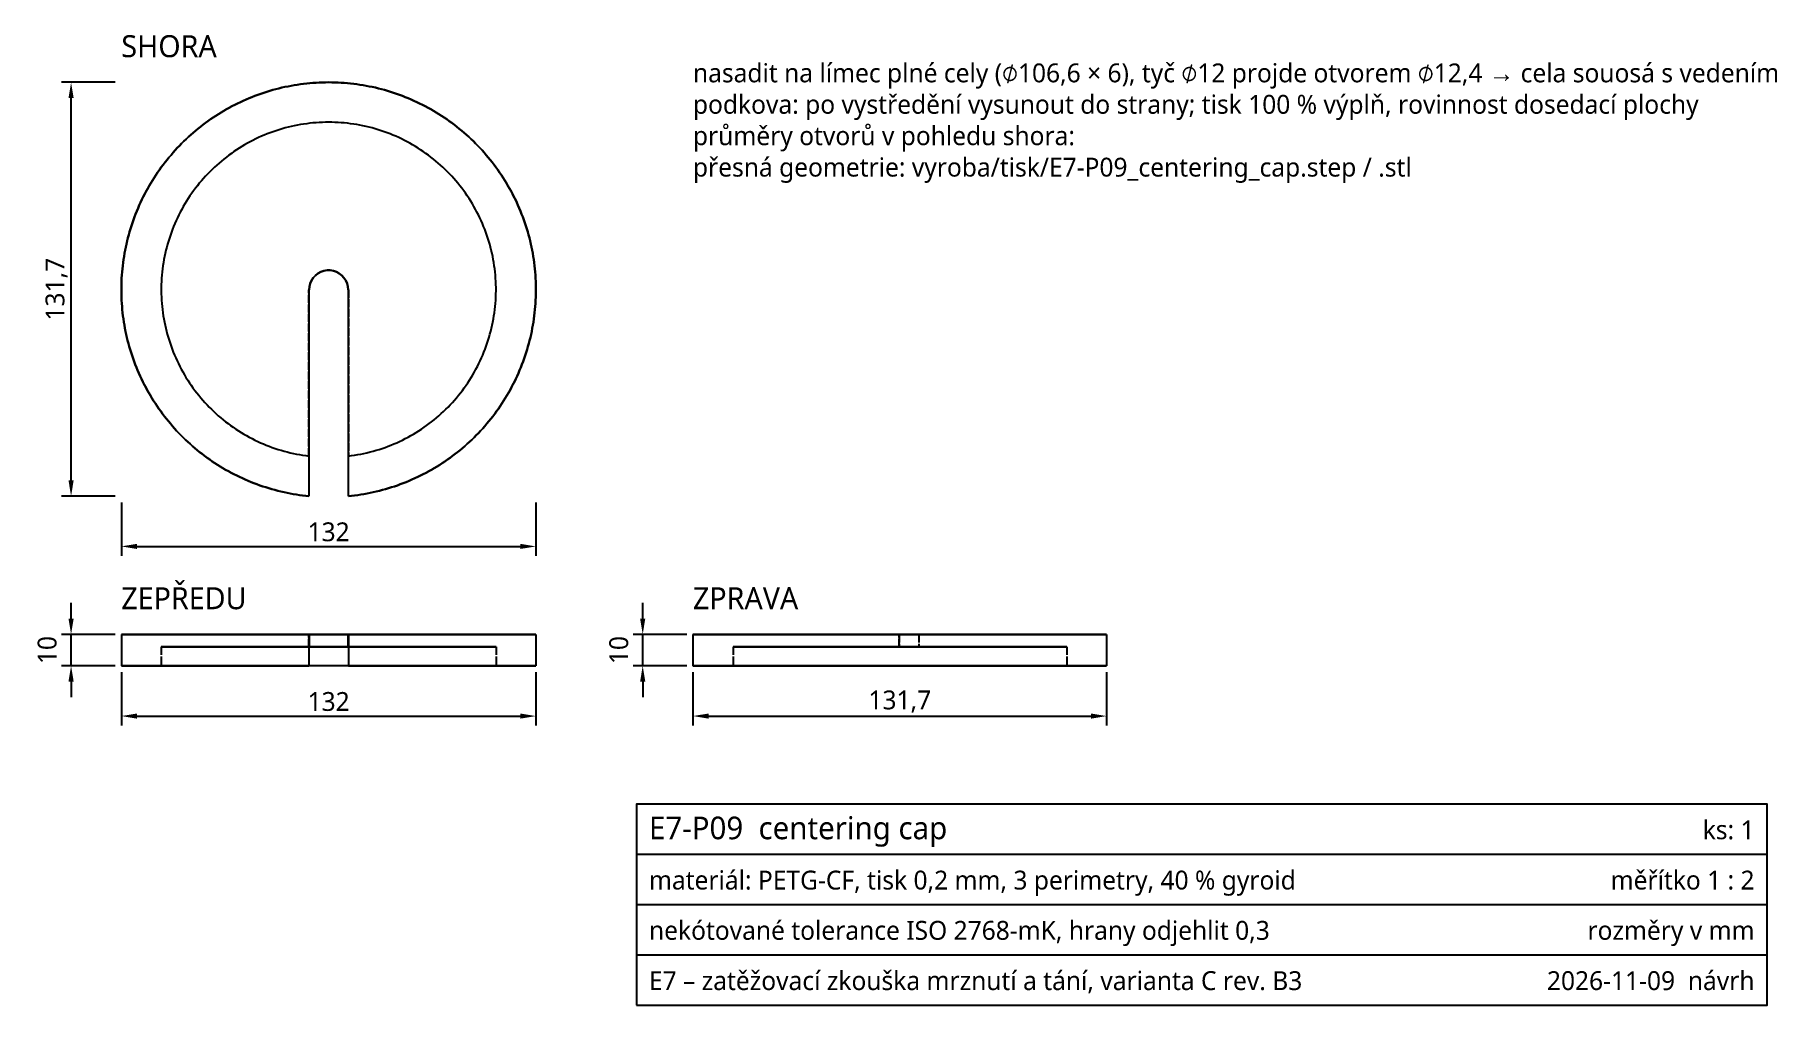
# Model space of a CAD drawing. Header units: millimetres. Extents: x 22 to 577, y 16 to 325.
import ezdxf
from ezdxf.enums import TextEntityAlignment as Align

# ---------------------------------------------------------------- set-up
doc = ezdxf.new("R2010")
doc.units = ezdxf.units.MM
doc.header["$LTSCALE"] = 2
doc.linetypes.add('DASHED', pattern=[1.524, 1.27, -0.254])
for name, color, linetype, true_color in [('DIM', 7, 'CONTINUOUS', 0x000000), ('FRAME', 7, 'CONTINUOUS', 0x000000), ('OUTLINE', 7, 'CONTINUOUS', 0x000000), ('TEXT', 7, 'CONTINUOUS', 0x000000)]:
    doc.layers.add(name, color=color, linetype=linetype, true_color=true_color)
doc.layers.add('HIDDEN', color=8, linetype='DASHED')
doc.styles.add('OpenSans', font='OpenSans-Regular.ttf')
doc.dimstyles.new('E7', dxfattribs={"dimtxt": 6, "dimasz": 5, "dimexe": 3, "dimexo": 2, "dimgap": 1.6, "dimtad": 1, "dimtxsty": 'OpenSans', "dimcen": 2.5, "dimclrd": 256, "dimclre": 256, "dimclrt": 256, "dimazin": 3, "dimtfac": 1, "dimtmove": 0, "dimatfit": 3})

msp = doc.modelspace()

# ---------------------------------------------------------------- texts
at = {"layer": 'TEXT', "style": 'OpenSans'}
for s, height, p in [('SHORA', 7, (50, 317.699)), ('nasadit na límec plné cely (⌀106,6 × 6), tyč ⌀12 projde otvorem ⌀12,4 → cela souosá s vedením', 6, (232, 309.699)), ('podkova: po vystředění vysunout do strany; tisk 100 % výplň, rovinnost dosedací plochy', 6, (232, 299.699)), ('průměry otvorů v pohledu shora: ', 6, (232, 289.699)), ('přesná geometrie: vyroba/tisk/E7-P09_centering_cap.step / .stl', 6, (232, 279.699)), ('ZEPŘEDU', 7, (50, 142)), ('ZPRAVA', 7, (232, 142)), ('E7-P09  centering cap', 7.2, (218, 68.8)), ('materiál: PETG-CF, tisk 0,2 mm, 3 perimetry, 40 % gyroid', 6, (218, 52.8)), ('nekótované tolerance ISO 2768-mK, hrany odjehlit 0,3', 6, (218, 36.8)), ('E7 – zatěžovací zkouška mrznutí a tání, varianta C rev. B3', 6, (218, 20.8))]:
    msp.add_text(s, height=height, dxfattribs=at).set_placement(p)
for s, p in [('ks: 1', (570, 68.8)), ('měřítko 1 : 2', (570, 52.8)), ('rozměry v mm', (570, 36.8)), ('2026-11-09  návrh', (570, 20.8))]:
    msp.add_text(s, height=6, dxfattribs=at).set_placement(p, align=Align.RIGHT)

# ---------------------------------------------------------------- dimensions: what is measured, and where the dimension line sits
at = {"layer": 'DIM'}
for base, p1, p2 in [((34, 178), (50, 178), (50, 309.699)), ((34, 124), (50, 124), (50, 134)), ((216, 124), (232, 124), (232, 134))]:
    msp.add_linear_dim(base=base, p1=p1, p2=p2, angle=90, dimstyle='E7', dxfattribs=at).render()
for base, p1, p2 in [((50, 162), (50, 178), (181.998, 178)), ((50, 108), (50, 124), (182, 124)), ((232, 108), (232, 124), (363.699, 124))]:
    msp.add_linear_dim(base=base, p1=p1, p2=p2, dimstyle='E7', dxfattribs=at).render()

# ---------------------------------------------------------------- linework, layer by layer
at = {"layer": 'FRAME'}
msp.add_lwpolyline([(214, 16), (574, 16), (574, 80), (214, 80)], close=True, dxfattribs=at)
for points in [[(214, 64), (574, 64)], [(214, 48), (574, 48)], [(214, 32), (574, 32)]]:
    msp.add_lwpolyline(points, dxfattribs=at)
at = {"layer": 'HIDDEN'}
for points in [[(122.299, 178), (123.294, 178.103), (124.287, 178.221), (125.278, 178.354), (126.268, 178.502), (127.254, 178.665), (128.238, 178.843), (129.22, 179.036), (130.198, 179.244), (131.173, 179.467), (132.145, 179.704), (133.113, 179.956), (134.077, 180.223), (135.037, 180.504), (135.992, 180.8), (136.943, 181.11), (137.889, 181.434), (138.83, 181.773), (139.766, 182.126), (140.696, 182.494), (141.621, 182.875), (142.539, 183.27), (143.452, 183.679), (144.358, 184.102), (145.258, 184.539), (146.151, 184.989), (147.038, 185.453), (147.917, 185.93), (148.788, 186.42), (149.653, 186.923), (150.509, 187.44), (151.358, 187.969), (152.198, 188.511), (153.03, 189.066), (153.854, 189.634), (154.669, 190.214), (155.475, 190.806), (156.272, 191.41), (157.06, 192.026), (157.838, 192.654), (158.607, 193.294), (159.366, 193.946), (160.115, 194.609), (160.853, 195.283), (161.582, 195.968), (162.3, 196.664), (163.007, 197.371), (163.704, 198.089), (164.39, 198.817), (165.064, 199.556), (165.727, 200.304), (166.379, 201.063), (167.02, 201.831), (167.648, 202.609), (168.265, 203.396), (168.87, 204.193), (169.462, 204.999), (170.043, 205.813), (170.61, 206.637), (171.166, 207.468), (171.709, 208.309), (172.238, 209.157), (172.755, 210.013), (173.259, 210.877), (173.75, 211.748), (174.228, 212.627), (174.692, 213.513), (175.143, 214.406), (175.58, 215.306), (176.003, 216.212), (176.413, 217.124), (176.808, 218.043), (177.19, 218.967), (177.558, 219.897), (177.912, 220.833), (178.251, 221.774), (178.576, 222.719), (178.887, 223.67), (179.183, 224.625), (179.465, 225.585), (179.732, 226.549), (179.985, 227.517), (180.222, 228.488), (180.446, 229.463), (180.654, 230.441), (180.847, 231.423), (181.026, 232.407), (181.19, 233.393), (181.338, 234.382), (181.472, 235.374), (181.591, 236.367), (181.694, 237.362), (181.783, 238.358), (181.856, 239.355), (181.914, 240.354), (181.957, 241.353), (181.985, 242.353), (181.998, 243.353), (181.996, 244.353), (181.978, 245.353), (181.946, 246.353), (181.898, 247.352), (181.835, 248.35), (181.757, 249.347), (181.664, 250.343), (181.556, 251.337), (181.432, 252.33), (181.294, 253.32), (181.141, 254.309), (180.972, 255.294), (180.789, 256.278), (180.591, 257.258), (180.378, 258.235), (180.151, 259.209), (179.908, 260.18), (179.651, 261.146), (179.379, 262.109), (179.093, 263.067), (178.792, 264.021), (178.477, 264.97), (178.148, 265.914), (177.804, 266.854), (177.446, 267.788), (177.074, 268.716), (176.688, 269.639), (176.288, 270.555), (175.874, 271.466), (175.446, 272.37), (175.005, 273.267), (174.55, 274.158), (174.082, 275.042), (173.6, 275.918), (173.105, 276.788), (172.597, 277.649), (172.076, 278.503), (171.542, 279.349), (170.996, 280.186), (170.437, 281.016), (169.865, 281.836), (169.281, 282.648), (168.684, 283.451), (168.076, 284.245), (167.456, 285.029), (166.823, 285.804), (166.179, 286.57), (165.524, 287.325), (164.857, 288.071), (164.179, 288.806), (163.49, 289.531), (162.79, 290.245), (162.08, 290.949), (161.358, 291.642), (160.626, 292.324), (159.885, 292.994), (159.132, 293.654), (158.371, 294.302), (157.599, 294.938), (156.818, 295.562), (156.027, 296.175), (155.227, 296.776), (154.418, 297.364), (153.601, 297.94), (152.774, 298.503), (151.94, 299.054), (151.097, 299.593), (150.246, 300.118), (149.387, 300.631), (148.52, 301.13), (147.646, 301.616), (146.765, 302.089), (145.877, 302.549), (144.981, 302.995), (144.08, 303.427), (143.171, 303.846), (142.257, 304.251), (141.336, 304.642), (140.41, 305.018), (139.478, 305.381), (138.54, 305.73), (137.598, 306.065), (136.65, 306.385), (135.698, 306.69), (134.741, 306.982), (133.78, 307.258), (132.815, 307.521), (131.846, 307.768), (130.873, 308.001), (129.897, 308.219), (128.917, 308.422), (127.935, 308.61), (126.95, 308.784), (125.963, 308.942), (124.973, 309.086), (123.981, 309.214), (122.987, 309.328), (121.992, 309.426), (120.995, 309.509), (119.997, 309.577), (118.999, 309.63), (117.999, 309.668), (116.999, 309.691), (115.999, 309.699), (114.999, 309.691), (113.999, 309.668), (113, 309.63), (112.001, 309.577), (111.003, 309.509), (110.006, 309.426), (109.011, 309.328), (108.017, 309.214), (107.025, 309.086), (106.036, 308.942), (105.048, 308.784), (104.063, 308.61), (103.081, 308.422), (102.101, 308.219), (101.125, 308.001), (100.153, 307.768), (99.184, 307.521), (98.218, 307.258), (97.257, 306.982), (96.3, 306.69), (95.348, 306.385), (94.401, 306.065), (93.458, 305.73), (92.521, 305.381), (91.589, 305.018), (90.662, 304.642), (89.742, 304.251), (88.827, 303.846), (87.919, 303.427), (87.017, 302.995), (86.122, 302.549), (85.233, 302.089), (84.352, 301.616), (83.478, 301.13), (82.611, 300.631), (81.752, 300.118), (80.901, 299.593), (80.058, 299.054), (79.224, 298.503), (78.397, 297.94), (77.58, 297.364), (76.771, 296.776), (75.971, 296.175), (75.181, 295.562), (74.399, 294.938), (73.628, 294.302), (72.866, 293.654), (72.114, 292.994), (71.372, 292.324), (70.64, 291.642), (69.919, 290.949), (69.208, 290.245), (68.508, 289.531), (67.819, 288.806), (67.141, 288.071), (66.474, 287.325), (65.819, 286.57), (65.175, 285.804), (64.543, 285.029), (63.922, 284.245), (63.314, 283.451), (62.717, 282.648), (62.133, 281.836), (61.562, 281.016), (61.002, 280.186), (60.456, 279.349), (59.922, 278.503), (59.401, 277.649), (58.893, 276.788), (58.398, 275.918), (57.916, 275.042), (57.448, 274.158), (56.993, 273.267), (56.552, 272.37), (56.124, 271.466), (55.71, 270.555), (55.31, 269.639), (54.924, 268.716), (54.552, 267.788), (54.194, 266.854), (53.85, 265.914), (53.521, 264.97), (53.206, 264.021), (52.905, 263.067), (52.619, 262.109), (52.347, 261.146), (52.09, 260.18), (51.848, 259.209), (51.62, 258.235), (51.407, 257.258), (51.209, 256.278), (51.026, 255.294), (50.857, 254.309), (50.704, 253.32), (50.566, 252.33), (50.443, 251.337), (50.334, 250.343), (50.241, 249.347), (50.163, 248.35), (50.1, 247.352), (50.052, 246.353), (50.02, 245.353), (50.002, 244.353), (50, 243.353), (50.013, 242.353), (50.041, 241.353), (50.084, 240.354), (50.142, 239.355), (50.216, 238.358), (50.304, 237.362), (50.408, 236.367), (50.526, 235.374), (50.66, 234.382), (50.809, 233.393), (50.972, 232.407), (51.151, 231.423), (51.344, 230.441), (51.553, 229.463), (51.776, 228.488), (52.014, 227.517), (52.266, 226.549), (52.533, 225.585), (52.815, 224.625), (53.111, 223.67), (53.422, 222.719), (53.747, 221.774), (54.087, 220.833), (54.44, 219.897), (54.808, 218.967), (55.19, 218.043), (55.586, 217.124), (55.995, 216.212), (56.419, 215.306), (56.856, 214.406), (57.306, 213.513), (57.771, 212.627), (58.248, 211.748), (58.739, 210.877), (59.243, 210.013), (59.76, 209.157), (60.29, 208.309), (60.832, 207.468), (61.388, 206.637), (61.956, 205.813), (62.536, 204.999), (63.128, 204.193), (63.733, 203.396), (64.35, 202.609), (64.979, 201.831), (65.619, 201.063), (66.271, 200.304), (66.934, 199.556), (67.609, 198.817), (68.294, 198.089), (68.991, 197.371), (69.698, 196.664), (70.416, 195.968), (71.145, 195.283), (71.884, 194.609), (72.633, 193.946), (73.392, 193.294), (74.16, 192.654), (74.939, 192.026), (75.726, 191.41), (76.523, 190.806), (77.329, 190.214), (78.144, 189.634), (78.968, 189.066), (79.8, 188.511), (80.64, 187.969), (81.489, 187.44), (82.346, 186.923), (83.21, 186.42), (84.081, 185.93), (84.961, 185.453), (85.847, 184.989), (86.74, 184.539), (87.64, 184.102), (88.546, 183.679), (89.459, 183.27), (90.378, 182.875), (91.302, 182.494), (92.232, 182.126), (93.168, 181.773), (94.109, 181.434), (95.055, 181.11), (96.006, 180.8), (96.962, 180.504), (97.921, 180.223), (98.885, 179.956), (99.853, 179.704), (100.825, 179.467), (101.8, 179.244), (102.778, 179.036), (103.76, 178.843), (104.744, 178.665), (105.731, 178.502), (106.72, 178.354), (107.711, 178.221), (108.704, 178.103), (109.699, 178)], [(122.299, 190.772), (123.292, 190.9), (124.282, 191.046), (125.269, 191.211), (126.253, 191.394), (127.233, 191.596), (128.209, 191.816), (129.181, 192.054), (130.149, 192.311), (131.111, 192.586), (132.068, 192.879), (133.019, 193.189), (133.965, 193.518), (134.904, 193.864), (135.836, 194.228), (136.762, 194.609), (137.68, 195.007), (138.59, 195.423), (139.493, 195.856), (140.387, 196.305), (141.272, 196.771), (142.149, 197.254), (143.016, 197.753), (143.874, 198.269), (144.722, 198.8), (145.56, 199.347), (146.388, 199.91), (147.205, 200.489), (148.01, 201.082), (148.805, 201.691), (149.588, 202.314), (150.359, 202.952), (151.118, 203.604), (151.865, 204.271), (152.599, 204.951), (153.32, 205.645), (154.028, 206.353), (154.722, 207.073), (155.403, 207.807), (156.07, 208.553), (156.723, 209.311), (157.361, 210.082), (157.985, 210.865), (158.594, 211.659), (159.188, 212.464), (159.767, 213.281), (160.331, 214.108), (160.878, 214.945), (161.41, 215.793), (161.926, 216.651), (162.426, 217.518), (162.909, 218.394), (163.376, 219.279), (163.826, 220.173), (164.26, 221.075), (164.676, 221.986), (165.075, 222.903), (165.457, 223.828), (165.821, 224.761), (166.168, 225.699), (166.497, 226.644), (166.808, 227.596), (167.102, 228.552), (167.377, 229.515), (167.634, 230.482), (167.873, 231.454), (168.094, 232.43), (168.297, 233.41), (168.481, 234.394), (168.646, 235.381), (168.793, 236.371), (168.921, 237.363), (169.031, 238.358), (169.122, 239.355), (169.194, 240.353), (169.247, 241.352), (169.282, 242.352), (169.298, 243.353), (169.295, 244.354), (169.273, 245.355), (169.233, 246.355), (169.174, 247.354), (169.096, 248.351), (168.999, 249.347), (168.884, 250.342), (168.749, 251.333), (168.597, 252.322), (168.426, 253.309), (168.236, 254.291), (168.028, 255.27), (167.801, 256.245), (167.557, 257.215), (167.294, 258.181), (167.013, 259.142), (166.714, 260.097), (166.397, 261.046), (166.062, 261.989), (165.71, 262.926), (165.34, 263.856), (164.953, 264.779), (164.549, 265.694), (164.127, 266.602), (163.689, 267.502), (163.233, 268.393), (162.761, 269.275), (162.273, 270.149), (161.768, 271.013), (161.247, 271.868), (160.71, 272.712), (160.158, 273.547), (159.59, 274.37), (159.006, 275.184), (158.407, 275.985), (157.794, 276.776), (157.165, 277.555), (156.522, 278.322), (155.865, 279.077), (155.194, 279.819), (154.509, 280.549), (153.81, 281.265), (153.098, 281.968), (152.373, 282.658), (151.635, 283.334), (150.884, 283.996), (150.122, 284.644), (149.347, 285.278), (148.56, 285.897), (147.762, 286.501), (146.953, 287.089), (146.133, 287.663), (145.302, 288.221), (144.461, 288.763), (143.61, 289.29), (142.749, 289.8), (141.878, 290.294), (140.999, 290.772), (140.111, 291.233), (139.214, 291.677), (138.309, 292.105), (137.396, 292.515), (136.476, 292.908), (135.548, 293.284), (134.614, 293.642), (133.673, 293.983), (132.726, 294.306), (131.772, 294.611), (130.814, 294.898), (129.85, 295.168), (128.881, 295.419), (127.908, 295.651), (126.93, 295.866), (125.949, 296.062), (124.964, 296.239), (123.976, 296.398), (122.985, 296.539), (121.991, 296.661), (120.996, 296.764), (119.999, 296.848), (119, 296.914), (118, 296.961), (117, 296.989), (115.999, 296.999), (114.998, 296.989), (113.998, 296.961), (112.998, 296.914), (112, 296.848), (111.002, 296.764), (110.007, 296.661), (109.014, 296.539), (108.023, 296.398), (107.035, 296.239), (106.05, 296.062), (105.068, 295.866), (104.091, 295.651), (103.117, 295.419), (102.148, 295.168), (101.184, 294.898), (100.226, 294.611), (99.273, 294.306), (98.325, 293.983), (97.384, 293.642), (96.45, 293.284), (95.522, 292.908), (94.602, 292.515), (93.689, 292.105), (92.784, 291.677), (91.887, 291.233), (90.999, 290.772), (90.12, 290.294), (89.249, 289.8), (88.389, 289.29), (87.537, 288.763), (86.696, 288.221), (85.865, 287.663), (85.045, 287.089), (84.236, 286.501), (83.438, 285.897), (82.651, 285.278), (81.877, 284.644), (81.114, 283.996), (80.363, 283.334), (79.625, 282.658), (78.9, 281.968), (78.188, 281.265), (77.49, 280.549), (76.805, 279.819), (76.133, 279.077), (75.476, 278.322), (74.833, 277.555), (74.205, 276.776), (73.591, 275.985), (72.992, 275.184), (72.409, 274.37), (71.84, 273.547), (71.288, 272.712), (70.751, 271.868), (70.23, 271.013), (69.725, 270.149), (69.237, 269.275), (68.765, 268.393), (68.309, 267.502), (67.871, 266.602), (67.449, 265.694), (67.045, 264.779), (66.658, 263.856), (66.288, 262.926), (65.936, 261.989), (65.601, 261.046), (65.284, 260.097), (64.985, 259.142), (64.704, 258.181), (64.441, 257.215), (64.197, 256.245), (63.97, 255.27), (63.762, 254.291), (63.573, 253.309), (63.401, 252.322), (63.249, 251.333), (63.115, 250.342), (62.999, 249.347), (62.903, 248.351), (62.825, 247.354), (62.765, 246.355), (62.725, 245.355), (62.703, 244.354), (62.7, 243.353), (62.716, 242.352), (62.751, 241.352), (62.804, 240.353), (62.876, 239.355), (62.967, 238.358), (63.077, 237.363), (63.205, 236.371), (63.352, 235.381), (63.518, 234.394), (63.702, 233.41), (63.904, 232.43), (64.125, 231.454), (64.364, 230.482), (64.621, 229.515), (64.896, 228.552), (65.19, 227.596), (65.501, 226.644), (65.83, 225.699), (66.177, 224.761), (66.541, 223.828), (66.923, 222.903), (67.322, 221.986), (67.739, 221.075), (68.172, 220.173), (68.622, 219.279), (69.089, 218.394), (69.572, 217.518), (70.072, 216.651), (70.588, 215.793), (71.12, 214.945), (71.668, 214.108), (72.231, 213.281), (72.81, 212.464), (73.404, 211.659), (74.013, 210.865), (74.637, 210.082), (75.275, 209.311), (75.928, 208.553), (76.595, 207.807), (77.276, 207.073), (77.971, 206.353), (78.679, 205.645), (79.4, 204.951), (80.134, 204.271), (80.88, 203.604), (81.639, 202.952), (82.41, 202.314), (83.193, 201.691), (83.988, 201.082), (84.794, 200.489), (85.61, 199.91), (86.438, 199.347), (87.276, 198.8), (88.124, 198.269), (88.982, 197.753), (89.849, 197.254), (90.726, 196.771), (91.612, 196.305), (92.506, 195.856), (93.408, 195.423), (94.319, 195.007), (95.237, 194.609), (96.162, 194.228), (97.094, 193.864), (98.033, 193.518), (98.979, 193.189), (99.93, 192.879), (100.887, 192.586), (101.849, 192.311), (102.817, 192.054), (103.789, 191.816), (104.765, 191.596), (105.745, 191.394), (106.729, 191.211), (107.716, 191.046), (108.706, 190.9), (109.699, 190.772)], [(122.299, 190.772), (123.292, 190.9), (124.282, 191.046), (125.269, 191.211), (126.253, 191.394), (127.233, 191.596), (128.209, 191.816), (129.181, 192.054), (130.149, 192.311), (131.111, 192.586), (132.068, 192.879), (133.019, 193.189), (133.965, 193.518), (134.904, 193.864), (135.836, 194.228), (136.762, 194.609), (137.68, 195.007), (138.59, 195.423), (139.493, 195.856), (140.387, 196.305), (141.272, 196.771), (142.149, 197.254), (143.016, 197.753), (143.874, 198.269), (144.722, 198.8), (145.56, 199.347), (146.388, 199.91), (147.205, 200.489), (148.01, 201.082), (148.805, 201.691), (149.588, 202.314), (150.359, 202.952), (151.118, 203.604), (151.865, 204.271), (152.599, 204.951), (153.32, 205.645), (154.028, 206.353), (154.722, 207.073), (155.403, 207.807), (156.07, 208.553), (156.723, 209.311), (157.361, 210.082), (157.985, 210.865), (158.594, 211.659), (159.188, 212.464), (159.767, 213.281), (160.331, 214.108), (160.878, 214.945), (161.41, 215.793), (161.926, 216.651), (162.426, 217.518), (162.909, 218.394), (163.376, 219.279), (163.826, 220.173), (164.26, 221.075), (164.676, 221.986), (165.075, 222.903), (165.457, 223.828), (165.821, 224.761), (166.168, 225.699), (166.497, 226.644), (166.808, 227.596), (167.102, 228.552), (167.377, 229.515), (167.634, 230.482), (167.873, 231.454), (168.094, 232.43), (168.297, 233.41), (168.481, 234.394), (168.646, 235.381), (168.793, 236.371), (168.921, 237.363), (169.031, 238.358), (169.122, 239.355), (169.194, 240.353), (169.247, 241.352), (169.282, 242.352), (169.298, 243.353), (169.295, 244.354), (169.273, 245.355), (169.233, 246.355), (169.174, 247.354), (169.096, 248.351), (168.999, 249.347), (168.884, 250.342), (168.749, 251.333), (168.597, 252.322), (168.426, 253.309), (168.236, 254.291), (168.028, 255.27), (167.801, 256.245), (167.557, 257.215), (167.294, 258.181), (167.013, 259.142), (166.714, 260.097), (166.397, 261.046), (166.062, 261.989), (165.71, 262.926), (165.34, 263.856), (164.953, 264.779), (164.549, 265.694), (164.127, 266.602), (163.689, 267.502), (163.233, 268.393), (162.761, 269.275), (162.273, 270.149), (161.768, 271.013), (161.247, 271.868), (160.71, 272.712), (160.158, 273.547), (159.59, 274.37), (159.006, 275.184), (158.407, 275.985), (157.794, 276.776), (157.165, 277.555), (156.522, 278.322), (155.865, 279.077), (155.194, 279.819), (154.509, 280.549), (153.81, 281.265), (153.098, 281.968), (152.373, 282.658), (151.635, 283.334), (150.884, 283.996), (150.122, 284.644), (149.347, 285.278), (148.56, 285.897), (147.762, 286.501), (146.953, 287.089), (146.133, 287.663), (145.302, 288.221), (144.461, 288.763), (143.61, 289.29), (142.749, 289.8), (141.878, 290.294), (140.999, 290.772), (140.111, 291.233), (139.214, 291.677), (138.309, 292.105), (137.396, 292.515), (136.476, 292.908), (135.548, 293.284), (134.614, 293.642), (133.673, 293.983), (132.726, 294.306), (131.772, 294.611), (130.814, 294.898), (129.85, 295.168), (128.881, 295.419), (127.908, 295.651), (126.93, 295.866), (125.949, 296.062), (124.964, 296.239), (123.976, 296.398), (122.985, 296.539), (121.991, 296.661), (120.996, 296.764), (119.999, 296.848), (119, 296.914), (118, 296.961), (117, 296.989), (115.999, 296.999), (114.998, 296.989), (113.998, 296.961), (112.998, 296.914), (112, 296.848), (111.002, 296.764), (110.007, 296.661), (109.014, 296.539), (108.023, 296.398), (107.035, 296.239), (106.05, 296.062), (105.068, 295.866), (104.091, 295.651), (103.117, 295.419), (102.148, 295.168), (101.184, 294.898), (100.226, 294.611), (99.273, 294.306), (98.325, 293.983), (97.384, 293.642), (96.45, 293.284), (95.522, 292.908), (94.602, 292.515), (93.689, 292.105), (92.784, 291.677), (91.887, 291.233), (90.999, 290.772), (90.12, 290.294), (89.249, 289.8), (88.389, 289.29), (87.537, 288.763), (86.696, 288.221), (85.865, 287.663), (85.045, 287.089), (84.236, 286.501), (83.438, 285.897), (82.651, 285.278), (81.877, 284.644), (81.114, 283.996), (80.363, 283.334), (79.625, 282.658), (78.9, 281.968), (78.188, 281.265), (77.49, 280.549), (76.805, 279.819), (76.133, 279.077), (75.476, 278.322), (74.833, 277.555), (74.205, 276.776), (73.591, 275.985), (72.992, 275.184), (72.409, 274.37), (71.84, 273.547), (71.288, 272.712), (70.751, 271.868), (70.23, 271.013), (69.725, 270.149), (69.237, 269.275), (68.765, 268.393), (68.309, 267.502), (67.871, 266.602), (67.449, 265.694), (67.045, 264.779), (66.658, 263.856), (66.288, 262.926), (65.936, 261.989), (65.601, 261.046), (65.284, 260.097), (64.985, 259.142), (64.704, 258.181), (64.441, 257.215), (64.197, 256.245), (63.97, 255.27), (63.762, 254.291), (63.573, 253.309), (63.401, 252.322), (63.249, 251.333), (63.115, 250.342), (62.999, 249.347), (62.903, 248.351), (62.825, 247.354), (62.765, 246.355), (62.725, 245.355), (62.703, 244.354), (62.7, 243.353), (62.716, 242.352), (62.751, 241.352), (62.804, 240.353), (62.876, 239.355), (62.967, 238.358), (63.077, 237.363), (63.205, 236.371), (63.352, 235.381), (63.518, 234.394), (63.702, 233.41), (63.904, 232.43), (64.125, 231.454), (64.364, 230.482), (64.621, 229.515), (64.896, 228.552), (65.19, 227.596), (65.501, 226.644), (65.83, 225.699), (66.177, 224.761), (66.541, 223.828), (66.923, 222.903), (67.322, 221.986), (67.739, 221.075), (68.172, 220.173), (68.622, 219.279), (69.089, 218.394), (69.572, 217.518), (70.072, 216.651), (70.588, 215.793), (71.12, 214.945), (71.668, 214.108), (72.231, 213.281), (72.81, 212.464), (73.404, 211.659), (74.013, 210.865), (74.637, 210.082), (75.275, 209.311), (75.928, 208.553), (76.595, 207.807), (77.276, 207.073), (77.971, 206.353), (78.679, 205.645), (79.4, 204.951), (80.134, 204.271), (80.88, 203.604), (81.639, 202.952), (82.41, 202.314), (83.193, 201.691), (83.988, 201.082), (84.794, 200.489), (85.61, 199.91), (86.438, 199.347), (87.276, 198.8), (88.124, 198.269), (88.982, 197.753), (89.849, 197.254), (90.726, 196.771), (91.612, 196.305), (92.506, 195.856), (93.408, 195.423), (94.319, 195.007), (95.237, 194.609), (96.162, 194.228), (97.094, 193.864), (98.033, 193.518), (98.979, 193.189), (99.93, 192.879), (100.887, 192.586), (101.849, 192.311), (102.817, 192.054), (103.789, 191.816), (104.765, 191.596), (105.745, 191.394), (106.729, 191.211), (107.716, 191.046), (108.706, 190.9), (109.699, 190.772)], [(109.799, 243.699), (109.884, 244.719), (110.135, 245.712), (110.546, 246.65), (111.106, 247.507), (111.8, 248.26), (112.608, 248.889), (113.509, 249.376), (114.477, 249.709), (115.487, 249.877), (116.511, 249.877), (117.521, 249.709), (118.49, 249.376), (119.39, 248.889), (120.198, 248.26), (120.892, 247.507), (121.452, 246.65), (121.863, 245.712), (122.115, 244.719), (122.199, 243.699)], [(109.699, 190.772), (109.699, 243.699)], [(109.699, 243.699), (109.799, 243.699)], [(122.199, 243.699), (122.299, 243.699)], [(122.299, 243.699), (122.299, 190.772)], [(109.699, 190.772), (109.699, 178)], [(122.299, 178), (122.299, 190.772)], [(50, 134), (51, 134), (52, 134), (53, 134), (54, 134), (55, 134), (56, 134), (57, 134), (58, 134), (59, 134), (60, 134), (61, 134), (62, 134), (63, 134), (64, 134), (65, 134), (66, 134), (67, 134), (68, 134), (69, 134), (70, 134), (71, 134), (72, 134), (73, 134), (74, 134), (75, 134), (76, 134), (77, 134), (78, 134), (79, 134), (80, 134), (81, 134), (82, 134), (83, 134), (84, 134), (85, 134), (86, 134), (87, 134), (88, 134), (89, 134), (90, 134), (91, 134), (92, 134), (93, 134), (94, 134), (95, 134), (96, 134), (97, 134), (98, 134), (99, 134), (100, 134), (101, 134), (102, 134), (103, 134), (104, 134), (105, 134), (106, 134), (107, 134), (108, 134), (109, 134), (110, 134), (111, 134), (112, 134), (113, 134), (114, 134), (115, 134), (116, 134), (117, 134), (118, 134), (119, 134), (120, 134), (121, 134), (122, 134), (123, 134), (124, 134), (125, 134), (126, 134), (127, 134), (128, 134), (129, 134), (130, 134), (131, 134), (132, 134), (133, 134), (134, 134), (135, 134), (136, 134), (137, 134), (138, 134), (139, 134), (140, 134), (141, 134), (142, 134), (143, 134), (144, 134), (145, 134), (146, 134), (147, 134), (148, 134), (149, 134), (150, 134), (151, 134), (152, 134), (153, 134), (154, 134), (155, 134), (156, 134), (157, 134), (158, 134), (159, 134), (160, 134), (161, 134), (162, 134), (163, 134), (164, 134), (165, 134), (166, 134), (167, 134), (168, 134), (169, 134), (170, 134), (171, 134), (172, 134), (173, 134), (174, 134), (175, 134), (176, 134), (177, 134), (178, 134), (179, 134), (180, 134), (181, 134), (182, 134)], [(109.7, 130), (109.7, 134)], [(122.3, 130), (122.3, 134)], [(232, 134), (233.005, 134), (234.011, 134), (235.016, 134), (236.021, 134), (237.027, 134), (238.032, 134), (239.037, 134), (240.043, 134), (241.048, 134), (242.053, 134), (243.059, 134), (244.064, 134), (245.069, 134), (246.075, 134), (247.08, 134), (248.085, 134), (249.091, 134), (250.096, 134), (251.101, 134), (252.107, 134), (253.112, 134), (254.117, 134), (255.123, 134), (256.128, 134), (257.133, 134), (258.139, 134), (259.144, 134), (260.149, 134), (261.155, 134), (262.16, 134), (263.165, 134), (264.171, 134), (265.176, 134), (266.181, 134), (267.187, 134), (268.192, 134), (269.197, 134), (270.203, 134), (271.208, 134), (272.213, 134), (273.219, 134), (274.224, 134), (275.229, 134), (276.235, 134), (277.24, 134), (278.245, 134), (279.251, 134), (280.256, 134), (281.261, 134), (282.267, 134), (283.272, 134), (284.277, 134), (285.283, 134), (286.288, 134), (287.293, 134), (288.299, 134), (289.304, 134), (290.309, 134), (291.315, 134), (292.32, 134), (293.325, 134), (294.331, 134), (295.336, 134), (296.341, 134), (297.347, 134), (298.352, 134), (299.357, 134), (300.363, 134), (301.368, 134), (302.373, 134), (303.379, 134), (304.384, 134), (305.389, 134), (306.395, 134), (307.4, 134), (308.405, 134), (309.411, 134), (310.416, 134), (311.421, 134), (312.427, 134), (313.432, 134), (314.437, 134), (315.443, 134), (316.448, 134), (317.453, 134), (318.459, 134), (319.464, 134), (320.469, 134), (321.475, 134), (322.48, 134), (323.485, 134), (324.491, 134), (325.496, 134), (326.501, 134), (327.507, 134), (328.512, 134), (329.517, 134), (330.523, 134), (331.528, 134), (332.533, 134), (333.539, 134), (334.544, 134), (335.549, 134), (336.555, 134), (337.56, 134), (338.565, 134), (339.571, 134), (340.576, 134), (341.581, 134), (342.587, 134), (343.592, 134), (344.597, 134), (345.603, 134), (346.608, 134), (347.613, 134), (348.619, 134), (349.624, 134), (350.629, 134), (351.635, 134), (352.64, 134), (353.645, 134), (354.651, 134), (355.656, 134), (356.661, 134), (357.667, 134), (358.672, 134), (359.677, 134), (360.683, 134), (361.688, 134), (362.693, 134), (363.699, 134)], [(232, 134), (232, 124)], [(297.699, 134), (232, 134)], [(232, 134), (297.699, 134)], [(297.699, 130), (297.699, 134)], [(297.699, 134), (297.699, 130)], [(297.699, 134), (298.474, 134), (299.249, 134), (300.024, 134), (300.799, 134), (301.574, 134), (302.349, 134), (303.124, 134), (303.899, 134)], [(303.899, 134), (303.124, 134), (302.349, 134), (301.574, 134), (300.799, 134), (300.024, 134), (299.249, 134), (298.474, 134), (297.699, 134)], [(297.699, 130), (297.699, 134)], [(297.699, 130), (297.699, 134)], [(303.899, 134), (303.899, 130)], [(169.3, 130), (168.294, 130), (167.289, 130), (166.283, 130), (165.277, 130), (164.272, 130), (163.266, 130), (162.26, 130), (161.255, 130), (160.249, 130), (159.243, 130), (158.238, 130), (157.232, 130), (156.226, 130), (155.221, 130), (154.215, 130), (153.209, 130), (152.204, 130), (151.198, 130), (150.192, 130), (149.187, 130), (148.181, 130), (147.175, 130), (146.17, 130), (145.164, 130), (144.158, 130), (143.153, 130), (142.147, 130), (141.142, 130), (140.136, 130), (139.13, 130), (138.125, 130), (137.119, 130), (136.113, 130), (135.108, 130), (134.102, 130), (133.096, 130), (132.091, 130), (131.085, 130), (130.079, 130), (129.074, 130), (128.068, 130), (127.062, 130), (126.057, 130), (125.051, 130), (124.045, 130), (123.04, 130), (122.034, 130), (121.028, 130), (120.023, 130), (119.017, 130), (118.011, 130), (117.006, 130), (116, 130), (114.994, 130), (113.989, 130), (112.983, 130), (111.977, 130), (110.972, 130), (109.966, 130), (108.96, 130), (107.955, 130), (106.949, 130), (105.943, 130), (104.938, 130), (103.932, 130), (102.926, 130), (101.921, 130), (100.915, 130), (99.909, 130), (98.904, 130), (97.898, 130), (96.892, 130), (95.887, 130), (94.881, 130), (93.875, 130), (92.87, 130), (91.864, 130), (90.858, 130), (89.853, 130), (88.847, 130), (87.842, 130), (86.836, 130), (85.83, 130), (84.825, 130), (83.819, 130), (82.813, 130), (81.808, 130), (80.802, 130), (79.796, 130), (78.791, 130), (77.785, 130), (76.779, 130), (75.774, 130), (74.768, 130), (73.762, 130), (72.757, 130), (71.751, 130), (70.745, 130), (69.74, 130), (68.734, 130), (67.728, 130), (66.723, 130), (65.717, 130), (64.711, 130), (63.706, 130), (62.7, 130)], [(62.7, 130), (63.722, 130), (64.743, 130), (65.765, 130), (66.787, 130), (67.809, 130), (68.83, 130), (69.852, 130), (70.874, 130), (71.896, 130), (72.917, 130), (73.939, 130), (74.961, 130), (75.983, 130), (77.004, 130), (78.026, 130), (79.048, 130), (80.07, 130), (81.091, 130), (82.113, 130), (83.135, 130), (84.157, 130), (85.178, 130), (86.2, 130), (87.222, 130), (88.243, 130), (89.265, 130), (90.287, 130), (91.309, 130), (92.33, 130), (93.352, 130), (94.374, 130), (95.396, 130), (96.417, 130), (97.439, 130), (98.461, 130), (99.483, 130), (100.504, 130), (101.526, 130), (102.548, 130), (103.57, 130), (104.591, 130), (105.613, 130), (106.635, 130), (107.657, 130), (108.678, 130), (109.7, 130)], [(62.7, 130), (62.7, 124)], [(109.7, 130), (109.7, 124)], [(122.3, 130), (123.3, 130), (124.3, 130), (125.3, 130), (126.3, 130), (127.3, 130), (128.3, 130), (129.3, 130), (130.3, 130), (131.3, 130), (132.3, 130), (133.3, 130), (134.3, 130), (135.3, 130), (136.3, 130), (137.3, 130), (138.3, 130), (139.3, 130), (140.3, 130), (141.3, 130), (142.3, 130), (143.3, 130), (144.3, 130), (145.3, 130), (146.3, 130), (147.3, 130), (148.3, 130), (149.3, 130), (150.3, 130), (151.3, 130), (152.3, 130), (153.3, 130), (154.3, 130), (155.3, 130), (156.3, 130), (157.3, 130), (158.3, 130), (159.3, 130), (160.3, 130), (161.3, 130), (162.3, 130), (163.3, 130), (164.3, 130), (165.3, 130), (166.3, 130), (167.3, 130), (168.3, 130), (169.3, 130)], [(122.3, 130), (122.3, 124)], [(169.3, 130), (169.3, 124)], [(244.772, 130), (297.699, 130)], [(244.772, 130), (244.772, 124)], [(244.772, 130), (245.774, 130), (246.777, 130), (247.779, 130), (248.781, 130), (249.783, 130), (250.785, 130), (251.787, 130), (252.789, 130), (253.791, 130), (254.794, 130), (255.796, 130), (256.798, 130), (257.8, 130), (258.802, 130), (259.804, 130), (260.806, 130), (261.809, 130), (262.811, 130), (263.813, 130), (264.815, 130), (265.817, 130), (266.819, 130), (267.821, 130), (268.824, 130), (269.826, 130), (270.828, 130), (271.83, 130), (272.832, 130), (273.834, 130), (274.836, 130), (275.838, 130), (276.841, 130), (277.843, 130), (278.845, 130), (279.847, 130), (280.849, 130), (281.851, 130), (282.853, 130), (283.856, 130), (284.858, 130), (285.86, 130), (286.862, 130), (287.864, 130), (288.866, 130), (289.868, 130), (290.87, 130), (291.873, 130), (292.875, 130), (293.877, 130), (294.879, 130), (295.881, 130), (296.883, 130), (297.885, 130), (298.888, 130), (299.89, 130), (300.892, 130), (301.894, 130), (302.896, 130), (303.898, 130), (304.9, 130), (305.903, 130), (306.905, 130), (307.907, 130), (308.909, 130), (309.911, 130), (310.913, 130), (311.915, 130), (312.917, 130), (313.92, 130), (314.922, 130), (315.924, 130), (316.926, 130), (317.928, 130), (318.93, 130), (319.932, 130), (320.935, 130), (321.937, 130), (322.939, 130), (323.941, 130), (324.943, 130), (325.945, 130), (326.947, 130), (327.95, 130), (328.952, 130), (329.954, 130), (330.956, 130), (331.958, 130), (332.96, 130), (333.962, 130), (334.964, 130), (335.967, 130), (336.969, 130), (337.971, 130), (338.973, 130), (339.975, 130), (340.977, 130), (341.979, 130), (342.982, 130), (343.984, 130), (344.986, 130), (345.988, 130), (346.99, 130), (347.992, 130), (348.994, 130), (349.996, 130), (350.999, 130)], [(350.999, 130), (349.996, 130), (348.994, 130), (347.992, 130), (346.99, 130), (345.988, 130), (344.986, 130), (343.984, 130), (342.982, 130), (341.979, 130), (340.977, 130), (339.975, 130), (338.973, 130), (337.971, 130), (336.969, 130), (335.967, 130), (334.964, 130), (333.962, 130), (332.96, 130), (331.958, 130), (330.956, 130), (329.954, 130), (328.952, 130), (327.95, 130), (326.947, 130), (325.945, 130), (324.943, 130), (323.941, 130), (322.939, 130), (321.937, 130), (320.935, 130), (319.932, 130), (318.93, 130), (317.928, 130), (316.926, 130), (315.924, 130), (314.922, 130), (313.92, 130), (312.917, 130), (311.915, 130), (310.913, 130), (309.911, 130), (308.909, 130), (307.907, 130), (306.905, 130), (305.903, 130), (304.9, 130), (303.898, 130), (302.896, 130), (301.894, 130), (300.892, 130), (299.89, 130), (298.888, 130), (297.885, 130), (296.883, 130), (295.881, 130), (294.879, 130), (293.877, 130), (292.875, 130), (291.873, 130), (290.87, 130), (289.868, 130), (288.866, 130), (287.864, 130), (286.862, 130), (285.86, 130), (284.858, 130), (283.856, 130), (282.853, 130), (281.851, 130), (280.849, 130), (279.847, 130), (278.845, 130), (277.843, 130), (276.841, 130), (275.838, 130), (274.836, 130), (273.834, 130), (272.832, 130), (271.83, 130), (270.828, 130), (269.826, 130), (268.824, 130), (267.821, 130), (266.819, 130), (265.817, 130), (264.815, 130), (263.813, 130), (262.811, 130), (261.809, 130), (260.806, 130), (259.804, 130), (258.802, 130), (257.8, 130), (256.798, 130), (255.796, 130), (254.794, 130), (253.791, 130), (252.789, 130), (251.787, 130), (250.785, 130), (249.783, 130), (248.781, 130), (247.779, 130), (246.777, 130), (245.774, 130), (244.772, 130)], [(244.772, 130), (244.772, 124)], [(297.699, 130), (244.772, 130)], [(297.699, 130), (298.474, 130), (299.249, 130), (300.024, 130), (300.799, 130), (301.574, 130), (302.349, 130), (303.124, 130), (303.899, 130)], [(303.899, 130), (303.124, 130), (302.349, 130), (301.574, 130), (300.799, 130), (300.024, 130), (299.249, 130), (298.474, 130), (297.699, 130)], [(350.999, 130), (350.999, 124)], [(182, 124), (181, 124), (180, 124), (179, 124), (178, 124), (177, 124), (176, 124), (175, 124), (174, 124), (173, 124), (172, 124), (171, 124), (170, 124), (169, 124), (168, 124), (167, 124), (166, 124), (165, 124), (164, 124), (163, 124), (162, 124), (161, 124), (160, 124), (159, 124), (158, 124), (157, 124), (156, 124), (155, 124), (154, 124), (153, 124), (152, 124), (151, 124), (150, 124), (149, 124), (148, 124), (147, 124), (146, 124), (145, 124), (144, 124), (143, 124), (142, 124), (141, 124), (140, 124), (139, 124), (138, 124), (137, 124), (136, 124), (135, 124), (134, 124), (133, 124), (132, 124), (131, 124), (130, 124), (129, 124), (128, 124), (127, 124), (126, 124), (125, 124), (124, 124), (123, 124), (122, 124), (121, 124), (120, 124), (119, 124), (118, 124), (117, 124), (116, 124), (115, 124), (114, 124), (113, 124), (112, 124), (111, 124), (110, 124), (109, 124), (108, 124), (107, 124), (106, 124), (105, 124), (104, 124), (103, 124), (102, 124), (101, 124), (100, 124), (99, 124), (98, 124), (97, 124), (96, 124), (95, 124), (94, 124), (93, 124), (92, 124), (91, 124), (90, 124), (89, 124), (88, 124), (87, 124), (86, 124), (85, 124), (84, 124), (83, 124), (82, 124), (81, 124), (80, 124), (79, 124), (78, 124), (77, 124), (76, 124), (75, 124), (74, 124), (73, 124), (72, 124), (71, 124), (70, 124), (69, 124), (68, 124), (67, 124), (66, 124), (65, 124), (64, 124), (63, 124), (62, 124), (61, 124), (60, 124), (59, 124), (58, 124), (57, 124), (56, 124), (55, 124), (54, 124), (53, 124), (52, 124), (51, 124), (50, 124)], [(109.7, 124), (108.7, 124), (107.7, 124), (106.7, 124), (105.7, 124), (104.7, 124), (103.7, 124), (102.7, 124), (101.7, 124), (100.7, 124), (99.7, 124), (98.7, 124), (97.7, 124), (96.7, 124), (95.7, 124), (94.7, 124), (93.7, 124), (92.7, 124), (91.7, 124), (90.7, 124), (89.7, 124), (88.7, 124), (87.7, 124), (86.7, 124), (85.7, 124), (84.7, 124), (83.7, 124), (82.7, 124), (81.7, 124), (80.7, 124), (79.7, 124), (78.7, 124), (77.7, 124), (76.7, 124), (75.7, 124), (74.7, 124), (73.7, 124), (72.7, 124), (71.7, 124), (70.7, 124), (69.7, 124), (68.7, 124), (67.7, 124), (66.7, 124), (65.7, 124), (64.7, 124), (63.7, 124), (62.7, 124)], [(62.7, 124), (63.722, 124), (64.743, 124), (65.765, 124), (66.787, 124), (67.809, 124), (68.83, 124), (69.852, 124), (70.874, 124), (71.896, 124), (72.917, 124), (73.939, 124), (74.961, 124), (75.983, 124), (77.004, 124), (78.026, 124), (79.048, 124), (80.07, 124), (81.091, 124), (82.113, 124), (83.135, 124), (84.157, 124), (85.178, 124), (86.2, 124), (87.222, 124), (88.243, 124), (89.265, 124), (90.287, 124), (91.309, 124), (92.33, 124), (93.352, 124), (94.374, 124), (95.396, 124), (96.417, 124), (97.439, 124), (98.461, 124), (99.483, 124), (100.504, 124), (101.526, 124), (102.548, 124), (103.57, 124), (104.591, 124), (105.613, 124), (106.635, 124), (107.657, 124), (108.678, 124), (109.7, 124)], [(122.3, 124), (123.3, 124), (124.3, 124), (125.3, 124), (126.3, 124), (127.3, 124), (128.3, 124), (129.3, 124), (130.3, 124), (131.3, 124), (132.3, 124), (133.3, 124), (134.3, 124), (135.3, 124), (136.3, 124), (137.3, 124), (138.3, 124), (139.3, 124), (140.3, 124), (141.3, 124), (142.3, 124), (143.3, 124), (144.3, 124), (145.3, 124), (146.3, 124), (147.3, 124), (148.3, 124), (149.3, 124), (150.3, 124), (151.3, 124), (152.3, 124), (153.3, 124), (154.3, 124), (155.3, 124), (156.3, 124), (157.3, 124), (158.3, 124), (159.3, 124), (160.3, 124), (161.3, 124), (162.3, 124), (163.3, 124), (164.3, 124), (165.3, 124), (166.3, 124), (167.3, 124), (168.3, 124), (169.3, 124)], [(169.3, 124), (168.278, 124), (167.257, 124), (166.235, 124), (165.213, 124), (164.191, 124), (163.17, 124), (162.148, 124), (161.126, 124), (160.104, 124), (159.083, 124), (158.061, 124), (157.039, 124), (156.017, 124), (154.996, 124), (153.974, 124), (152.952, 124), (151.93, 124), (150.909, 124), (149.887, 124), (148.865, 124), (147.843, 124), (146.822, 124), (145.8, 124), (144.778, 124), (143.757, 124), (142.735, 124), (141.713, 124), (140.691, 124), (139.67, 124), (138.648, 124), (137.626, 124), (136.604, 124), (135.583, 124), (134.561, 124), (133.539, 124), (132.517, 124), (131.496, 124), (130.474, 124), (129.452, 124), (128.43, 124), (127.409, 124), (126.387, 124), (125.365, 124), (124.343, 124), (123.322, 124), (122.3, 124)], [(363.699, 124), (362.693, 124), (361.688, 124), (360.683, 124), (359.677, 124), (358.672, 124), (357.667, 124), (356.661, 124), (355.656, 124), (354.651, 124), (353.645, 124), (352.64, 124), (351.635, 124), (350.629, 124), (349.624, 124), (348.619, 124), (347.613, 124), (346.608, 124), (345.603, 124), (344.597, 124), (343.592, 124), (342.587, 124), (341.581, 124), (340.576, 124), (339.571, 124), (338.565, 124), (337.56, 124), (336.555, 124), (335.549, 124), (334.544, 124), (333.539, 124), (332.533, 124), (331.528, 124), (330.523, 124), (329.517, 124), (328.512, 124), (327.507, 124), (326.501, 124), (325.496, 124), (324.491, 124), (323.485, 124), (322.48, 124), (321.475, 124), (320.469, 124), (319.464, 124), (318.459, 124), (317.453, 124), (316.448, 124), (315.443, 124), (314.437, 124), (313.432, 124), (312.427, 124), (311.421, 124), (310.416, 124), (309.411, 124), (308.405, 124), (307.4, 124), (306.395, 124), (305.389, 124), (304.384, 124), (303.379, 124), (302.373, 124), (301.368, 124), (300.363, 124), (299.357, 124), (298.352, 124), (297.347, 124), (296.341, 124), (295.336, 124), (294.331, 124), (293.325, 124), (292.32, 124), (291.315, 124), (290.309, 124), (289.304, 124), (288.299, 124), (287.293, 124), (286.288, 124), (285.283, 124), (284.277, 124), (283.272, 124), (282.267, 124), (281.261, 124), (280.256, 124), (279.251, 124), (278.245, 124), (277.24, 124), (276.235, 124), (275.229, 124), (274.224, 124), (273.219, 124), (272.213, 124), (271.208, 124), (270.203, 124), (269.197, 124), (268.192, 124), (267.187, 124), (266.181, 124), (265.176, 124), (264.171, 124), (263.165, 124), (262.16, 124), (261.155, 124), (260.149, 124), (259.144, 124), (258.139, 124), (257.133, 124), (256.128, 124), (255.123, 124), (254.117, 124), (253.112, 124), (252.107, 124), (251.101, 124), (250.096, 124), (249.091, 124), (248.085, 124), (247.08, 124), (246.075, 124), (245.069, 124), (244.064, 124), (243.059, 124), (242.053, 124), (241.048, 124), (240.043, 124), (239.037, 124), (238.032, 124), (237.027, 124), (236.021, 124), (235.016, 124), (234.011, 124), (233.005, 124), (232, 124)], [(244.772, 124), (232, 124)], [(232, 124), (244.772, 124)], [(244.772, 124), (245.774, 124), (246.777, 124), (247.779, 124), (248.781, 124), (249.783, 124), (250.785, 124), (251.787, 124), (252.789, 124), (253.791, 124), (254.794, 124), (255.796, 124), (256.798, 124), (257.8, 124), (258.802, 124), (259.804, 124), (260.806, 124), (261.809, 124), (262.811, 124), (263.813, 124), (264.815, 124), (265.817, 124), (266.819, 124), (267.821, 124), (268.824, 124), (269.826, 124), (270.828, 124), (271.83, 124), (272.832, 124), (273.834, 124), (274.836, 124), (275.838, 124), (276.841, 124), (277.843, 124), (278.845, 124), (279.847, 124), (280.849, 124), (281.851, 124), (282.853, 124), (283.856, 124), (284.858, 124), (285.86, 124), (286.862, 124), (287.864, 124), (288.866, 124), (289.868, 124), (290.87, 124), (291.873, 124), (292.875, 124), (293.877, 124), (294.879, 124), (295.881, 124), (296.883, 124), (297.885, 124), (298.888, 124), (299.89, 124), (300.892, 124), (301.894, 124), (302.896, 124), (303.898, 124), (304.9, 124), (305.903, 124), (306.905, 124), (307.907, 124), (308.909, 124), (309.911, 124), (310.913, 124), (311.915, 124), (312.917, 124), (313.92, 124), (314.922, 124), (315.924, 124), (316.926, 124), (317.928, 124), (318.93, 124), (319.932, 124), (320.935, 124), (321.937, 124), (322.939, 124), (323.941, 124), (324.943, 124), (325.945, 124), (326.947, 124), (327.95, 124), (328.952, 124), (329.954, 124), (330.956, 124), (331.958, 124), (332.96, 124), (333.962, 124), (334.964, 124), (335.967, 124), (336.969, 124), (337.971, 124), (338.973, 124), (339.975, 124), (340.977, 124), (341.979, 124), (342.982, 124), (343.984, 124), (344.986, 124), (345.988, 124), (346.99, 124), (347.992, 124), (348.994, 124), (349.996, 124), (350.999, 124)], [(350.999, 124), (349.996, 124), (348.994, 124), (347.992, 124), (346.99, 124), (345.988, 124), (344.986, 124), (343.984, 124), (342.982, 124), (341.979, 124), (340.977, 124), (339.975, 124), (338.973, 124), (337.971, 124), (336.969, 124), (335.967, 124), (334.964, 124), (333.962, 124), (332.96, 124), (331.958, 124), (330.956, 124), (329.954, 124), (328.952, 124), (327.95, 124), (326.947, 124), (325.945, 124), (324.943, 124), (323.941, 124), (322.939, 124), (321.937, 124), (320.935, 124), (319.932, 124), (318.93, 124), (317.928, 124), (316.926, 124), (315.924, 124), (314.922, 124), (313.92, 124), (312.917, 124), (311.915, 124), (310.913, 124), (309.911, 124), (308.909, 124), (307.907, 124), (306.905, 124), (305.903, 124), (304.9, 124), (303.898, 124), (302.896, 124), (301.894, 124), (300.892, 124), (299.89, 124), (298.888, 124), (297.885, 124), (296.883, 124), (295.881, 124), (294.879, 124), (293.877, 124), (292.875, 124), (291.873, 124), (290.87, 124), (289.868, 124), (288.866, 124), (287.864, 124), (286.862, 124), (285.86, 124), (284.858, 124), (283.856, 124), (282.853, 124), (281.851, 124), (280.849, 124), (279.847, 124), (278.845, 124), (277.843, 124), (276.841, 124), (275.838, 124), (274.836, 124), (273.834, 124), (272.832, 124), (271.83, 124), (270.828, 124), (269.826, 124), (268.824, 124), (267.821, 124), (266.819, 124), (265.817, 124), (264.815, 124), (263.813, 124), (262.811, 124), (261.809, 124), (260.806, 124), (259.804, 124), (258.802, 124), (257.8, 124), (256.798, 124), (255.796, 124), (254.794, 124), (253.791, 124), (252.789, 124), (251.787, 124), (250.785, 124), (249.783, 124), (248.781, 124), (247.779, 124), (246.777, 124), (245.774, 124), (244.772, 124)]]:
    msp.add_lwpolyline(points, dxfattribs=at)
at = {"layer": 'OUTLINE'}
for points in [[(109.699, 178), (108.704, 178.103), (107.711, 178.221), (106.72, 178.354), (105.731, 178.502), (104.744, 178.665), (103.76, 178.843), (102.778, 179.036), (101.8, 179.244), (100.825, 179.467), (99.853, 179.704), (98.885, 179.956), (97.921, 180.223), (96.962, 180.504), (96.006, 180.8), (95.055, 181.11), (94.109, 181.434), (93.168, 181.773), (92.232, 182.126), (91.302, 182.494), (90.378, 182.875), (89.459, 183.27), (88.546, 183.679), (87.64, 184.102), (86.74, 184.539), (85.847, 184.989), (84.961, 185.453), (84.081, 185.93), (83.21, 186.42), (82.346, 186.923), (81.489, 187.44), (80.64, 187.969), (79.8, 188.511), (78.968, 189.066), (78.144, 189.634), (77.329, 190.214), (76.523, 190.806), (75.726, 191.41), (74.939, 192.026), (74.16, 192.654), (73.392, 193.294), (72.633, 193.946), (71.884, 194.609), (71.145, 195.283), (70.416, 195.968), (69.698, 196.664), (68.991, 197.371), (68.294, 198.089), (67.609, 198.817), (66.934, 199.556), (66.271, 200.304), (65.619, 201.063), (64.979, 201.831), (64.35, 202.609), (63.733, 203.396), (63.128, 204.193), (62.536, 204.999), (61.956, 205.813), (61.388, 206.637), (60.832, 207.468), (60.29, 208.309), (59.76, 209.157), (59.243, 210.013), (58.739, 210.877), (58.248, 211.748), (57.771, 212.627), (57.306, 213.513), (56.856, 214.406), (56.419, 215.306), (55.995, 216.212), (55.586, 217.124), (55.19, 218.043), (54.808, 218.967), (54.44, 219.897), (54.087, 220.833), (53.747, 221.774), (53.422, 222.719), (53.111, 223.67), (52.815, 224.625), (52.533, 225.585), (52.266, 226.549), (52.014, 227.517), (51.776, 228.488), (51.553, 229.463), (51.344, 230.441), (51.151, 231.423), (50.972, 232.407), (50.809, 233.393), (50.66, 234.382), (50.526, 235.374), (50.408, 236.367), (50.304, 237.362), (50.216, 238.358), (50.142, 239.355), (50.084, 240.354), (50.041, 241.353), (50.013, 242.353), (50, 243.353), (50.002, 244.353), (50.02, 245.353), (50.052, 246.353), (50.1, 247.352), (50.163, 248.35), (50.241, 249.347), (50.334, 250.343), (50.443, 251.337), (50.566, 252.33), (50.704, 253.32), (50.857, 254.309), (51.026, 255.294), (51.209, 256.278), (51.407, 257.258), (51.62, 258.235), (51.848, 259.209), (52.09, 260.18), (52.347, 261.146), (52.619, 262.109), (52.905, 263.067), (53.206, 264.021), (53.521, 264.97), (53.85, 265.914), (54.194, 266.854), (54.552, 267.788), (54.924, 268.716), (55.31, 269.639), (55.71, 270.555), (56.124, 271.466), (56.552, 272.37), (56.993, 273.267), (57.448, 274.158), (57.916, 275.042), (58.398, 275.918), (58.893, 276.788), (59.401, 277.649), (59.922, 278.503), (60.456, 279.349), (61.002, 280.186), (61.562, 281.016), (62.133, 281.836), (62.717, 282.648), (63.314, 283.451), (63.922, 284.245), (64.543, 285.029), (65.175, 285.804), (65.819, 286.57), (66.474, 287.325), (67.141, 288.071), (67.819, 288.806), (68.508, 289.531), (69.208, 290.245), (69.919, 290.949), (70.64, 291.642), (71.372, 292.324), (72.114, 292.994), (72.866, 293.654), (73.628, 294.302), (74.399, 294.938), (75.181, 295.562), (75.971, 296.175), (76.771, 296.776), (77.58, 297.364), (78.397, 297.94), (79.224, 298.503), (80.058, 299.054), (80.901, 299.593), (81.752, 300.118), (82.611, 300.631), (83.478, 301.13), (84.352, 301.616), (85.233, 302.089), (86.122, 302.549), (87.017, 302.995), (87.919, 303.427), (88.827, 303.846), (89.742, 304.251), (90.662, 304.642), (91.589, 305.018), (92.521, 305.381), (93.458, 305.73), (94.401, 306.065), (95.348, 306.385), (96.3, 306.69), (97.257, 306.982), (98.218, 307.258), (99.184, 307.521), (100.153, 307.768), (101.125, 308.001), (102.101, 308.219), (103.081, 308.422), (104.063, 308.61), (105.048, 308.784), (106.036, 308.942), (107.025, 309.086), (108.017, 309.214), (109.011, 309.328), (110.006, 309.426), (111.003, 309.509), (112.001, 309.577), (113, 309.63), (113.999, 309.668), (114.999, 309.691), (115.999, 309.699), (116.999, 309.691), (117.999, 309.668), (118.999, 309.63), (119.997, 309.577), (120.995, 309.509), (121.992, 309.426), (122.987, 309.328), (123.981, 309.214), (124.973, 309.086), (125.963, 308.942), (126.95, 308.784), (127.935, 308.61), (128.917, 308.422), (129.897, 308.219), (130.873, 308.001), (131.846, 307.768), (132.815, 307.521), (133.78, 307.258), (134.741, 306.982), (135.698, 306.69), (136.65, 306.385), (137.598, 306.065), (138.54, 305.73), (139.478, 305.381), (140.41, 305.018), (141.336, 304.642), (142.257, 304.251), (143.171, 303.846), (144.08, 303.427), (144.981, 302.995), (145.877, 302.549), (146.765, 302.089), (147.646, 301.616), (148.52, 301.13), (149.387, 300.631), (150.246, 300.118), (151.097, 299.593), (151.94, 299.054), (152.774, 298.503), (153.601, 297.94), (154.418, 297.364), (155.227, 296.776), (156.027, 296.175), (156.818, 295.562), (157.599, 294.938), (158.371, 294.302), (159.132, 293.654), (159.885, 292.994), (160.626, 292.324), (161.358, 291.642), (162.08, 290.949), (162.79, 290.245), (163.49, 289.531), (164.179, 288.806), (164.857, 288.071), (165.524, 287.325), (166.179, 286.57), (166.823, 285.804), (167.456, 285.029), (168.076, 284.245), (168.684, 283.451), (169.281, 282.648), (169.865, 281.836), (170.437, 281.016), (170.996, 280.186), (171.542, 279.349), (172.076, 278.503), (172.597, 277.649), (173.105, 276.788), (173.6, 275.918), (174.082, 275.042), (174.55, 274.158), (175.005, 273.267), (175.446, 272.37), (175.874, 271.466), (176.288, 270.555), (176.688, 269.639), (177.074, 268.716), (177.446, 267.788), (177.804, 266.854), (178.148, 265.914), (178.477, 264.97), (178.792, 264.021), (179.093, 263.067), (179.379, 262.109), (179.651, 261.146), (179.908, 260.18), (180.151, 259.209), (180.378, 258.235), (180.591, 257.258), (180.789, 256.278), (180.972, 255.294), (181.141, 254.309), (181.294, 253.32), (181.432, 252.33), (181.556, 251.337), (181.664, 250.343), (181.757, 249.347), (181.835, 248.35), (181.898, 247.352), (181.946, 246.353), (181.978, 245.353), (181.996, 244.353), (181.998, 243.353), (181.985, 242.353), (181.957, 241.353), (181.914, 240.354), (181.856, 239.355), (181.783, 238.358), (181.694, 237.362), (181.591, 236.367), (181.472, 235.374), (181.338, 234.382), (181.19, 233.393), (181.026, 232.407), (180.847, 231.423), (180.654, 230.441), (180.446, 229.463), (180.222, 228.488), (179.985, 227.517), (179.732, 226.549), (179.465, 225.585), (179.183, 224.625), (178.887, 223.67), (178.576, 222.719), (178.251, 221.774), (177.912, 220.833), (177.558, 219.897), (177.19, 218.967), (176.808, 218.043), (176.413, 217.124), (176.003, 216.212), (175.58, 215.306), (175.143, 214.406), (174.692, 213.513), (174.228, 212.627), (173.75, 211.748), (173.259, 210.877), (172.755, 210.013), (172.238, 209.157), (171.709, 208.309), (171.166, 207.468), (170.61, 206.637), (170.043, 205.813), (169.462, 204.999), (168.87, 204.193), (168.265, 203.396), (167.648, 202.609), (167.02, 201.831), (166.379, 201.063), (165.727, 200.304), (165.064, 199.556), (164.39, 198.817), (163.704, 198.089), (163.007, 197.371), (162.3, 196.664), (161.582, 195.968), (160.853, 195.283), (160.115, 194.609), (159.366, 193.946), (158.607, 193.294), (157.838, 192.654), (157.06, 192.026), (156.272, 191.41), (155.475, 190.806), (154.669, 190.214), (153.854, 189.634), (153.03, 189.066), (152.198, 188.511), (151.358, 187.969), (150.509, 187.44), (149.653, 186.923), (148.788, 186.42), (147.917, 185.93), (147.038, 185.453), (146.151, 184.989), (145.258, 184.539), (144.358, 184.102), (143.452, 183.679), (142.539, 183.27), (141.621, 182.875), (140.696, 182.494), (139.766, 182.126), (138.83, 181.773), (137.889, 181.434), (136.943, 181.11), (135.992, 180.8), (135.037, 180.504), (134.077, 180.223), (133.113, 179.956), (132.145, 179.704), (131.173, 179.467), (130.198, 179.244), (129.22, 179.036), (128.238, 178.843), (127.254, 178.665), (126.268, 178.502), (125.278, 178.354), (124.287, 178.221), (123.294, 178.103), (122.299, 178)], [(122.199, 243.699), (122.115, 244.719), (121.863, 245.712), (121.452, 246.65), (120.892, 247.507), (120.198, 248.26), (119.39, 248.889), (118.49, 249.376), (117.521, 249.709), (116.511, 249.877), (115.487, 249.877), (114.477, 249.709), (113.509, 249.376), (112.608, 248.889), (111.8, 248.26), (111.106, 247.507), (110.546, 246.65), (110.135, 245.712), (109.884, 244.719), (109.799, 243.699)], [(109.699, 243.699), (109.699, 178)], [(109.799, 243.699), (109.699, 243.699)], [(122.299, 243.699), (122.199, 243.699)], [(122.299, 178), (122.299, 243.699)], [(109.7, 134), (108.688, 134), (107.676, 134), (106.664, 134), (105.653, 134), (104.641, 134), (103.629, 134), (102.617, 134), (101.605, 134), (100.593, 134), (99.581, 134), (98.569, 134), (97.558, 134), (96.546, 134), (95.534, 134), (94.522, 134), (93.51, 134), (92.498, 134), (91.486, 134), (90.475, 134), (89.463, 134), (88.451, 134), (87.439, 134), (86.427, 134), (85.415, 134), (84.403, 134), (83.392, 134), (82.38, 134), (81.368, 134), (80.356, 134), (79.344, 134), (78.332, 134), (77.32, 134), (76.308, 134), (75.297, 134), (74.285, 134), (73.273, 134), (72.261, 134), (71.249, 134), (70.237, 134), (69.225, 134), (68.214, 134), (67.202, 134), (66.19, 134), (65.178, 134), (64.166, 134), (63.154, 134), (62.142, 134), (61.131, 134), (60.119, 134), (59.107, 134), (58.095, 134), (57.083, 134), (56.071, 134), (55.059, 134), (54.047, 134), (53.036, 134), (52.024, 134), (51.012, 134), (50, 134)], [(50, 134), (50, 124)], [(109.7, 134), (109.7, 124)], [(109.8, 134), (109.7, 134)], [(109.8, 134), (109.8, 130)], [(122.2, 134), (121.167, 134), (120.133, 134), (119.1, 134), (118.067, 134), (117.033, 134), (116, 134), (114.967, 134), (113.933, 134), (112.9, 134), (111.867, 134), (110.833, 134), (109.8, 134)], [(122.2, 130), (122.2, 134)], [(122.3, 134), (122.2, 134)], [(122.3, 134), (122.3, 124)], [(182, 134), (180.988, 134), (179.976, 134), (178.964, 134), (177.953, 134), (176.941, 134), (175.929, 134), (174.917, 134), (173.905, 134), (172.893, 134), (171.881, 134), (170.869, 134), (169.858, 134), (168.846, 134), (167.834, 134), (166.822, 134), (165.81, 134), (164.798, 134), (163.786, 134), (162.775, 134), (161.763, 134), (160.751, 134), (159.739, 134), (158.727, 134), (157.715, 134), (156.703, 134), (155.692, 134), (154.68, 134), (153.668, 134), (152.656, 134), (151.644, 134), (150.632, 134), (149.62, 134), (148.608, 134), (147.597, 134), (146.585, 134), (145.573, 134), (144.561, 134), (143.549, 134), (142.537, 134), (141.525, 134), (140.514, 134), (139.502, 134), (138.49, 134), (137.478, 134), (136.466, 134), (135.454, 134), (134.442, 134), (133.431, 134), (132.419, 134), (131.407, 134), (130.395, 134), (129.383, 134), (128.371, 134), (127.359, 134), (126.347, 134), (125.336, 134), (124.324, 134), (123.312, 134), (122.3, 134)], [(182, 134), (182, 124)], [(232, 134), (232, 124)], [(363.699, 134), (362.693, 134), (361.688, 134), (360.683, 134), (359.677, 134), (358.672, 134), (357.667, 134), (356.661, 134), (355.656, 134), (354.651, 134), (353.645, 134), (352.64, 134), (351.635, 134), (350.629, 134), (349.624, 134), (348.619, 134), (347.613, 134), (346.608, 134), (345.603, 134), (344.597, 134), (343.592, 134), (342.587, 134), (341.581, 134), (340.576, 134), (339.571, 134), (338.565, 134), (337.56, 134), (336.555, 134), (335.549, 134), (334.544, 134), (333.539, 134), (332.533, 134), (331.528, 134), (330.523, 134), (329.517, 134), (328.512, 134), (327.507, 134), (326.501, 134), (325.496, 134), (324.491, 134), (323.485, 134), (322.48, 134), (321.475, 134), (320.469, 134), (319.464, 134), (318.459, 134), (317.453, 134), (316.448, 134), (315.443, 134), (314.437, 134), (313.432, 134), (312.427, 134), (311.421, 134), (310.416, 134), (309.411, 134), (308.405, 134), (307.4, 134), (306.395, 134), (305.389, 134), (304.384, 134), (303.379, 134), (302.373, 134), (301.368, 134), (300.363, 134), (299.357, 134), (298.352, 134), (297.347, 134), (296.341, 134), (295.336, 134), (294.331, 134), (293.325, 134), (292.32, 134), (291.315, 134), (290.309, 134), (289.304, 134), (288.299, 134), (287.293, 134), (286.288, 134), (285.283, 134), (284.277, 134), (283.272, 134), (282.267, 134), (281.261, 134), (280.256, 134), (279.251, 134), (278.245, 134), (277.24, 134), (276.235, 134), (275.229, 134), (274.224, 134), (273.219, 134), (272.213, 134), (271.208, 134), (270.203, 134), (269.197, 134), (268.192, 134), (267.187, 134), (266.181, 134), (265.176, 134), (264.171, 134), (263.165, 134), (262.16, 134), (261.155, 134), (260.149, 134), (259.144, 134), (258.139, 134), (257.133, 134), (256.128, 134), (255.123, 134), (254.117, 134), (253.112, 134), (252.107, 134), (251.101, 134), (250.096, 134), (249.091, 134), (248.085, 134), (247.08, 134), (246.075, 134), (245.069, 134), (244.064, 134), (243.059, 134), (242.053, 134), (241.048, 134), (240.043, 134), (239.037, 134), (238.032, 134), (237.027, 134), (236.021, 134), (235.016, 134), (234.011, 134), (233.005, 134), (232, 134)], [(363.699, 134), (363.699, 124)], [(109.7, 130), (109.8, 130)], [(109.8, 130), (110.833, 130), (111.867, 130), (112.9, 130), (113.933, 130), (114.967, 130), (116, 130), (117.033, 130), (118.067, 130), (119.1, 130), (120.133, 130), (121.167, 130), (122.2, 130)], [(122.2, 130), (122.3, 130)], [(50, 124), (51.012, 124), (52.024, 124), (53.036, 124), (54.047, 124), (55.059, 124), (56.071, 124), (57.083, 124), (58.095, 124), (59.107, 124), (60.119, 124), (61.131, 124), (62.142, 124), (63.154, 124), (64.166, 124), (65.178, 124), (66.19, 124), (67.202, 124), (68.214, 124), (69.225, 124), (70.237, 124), (71.249, 124), (72.261, 124), (73.273, 124), (74.285, 124), (75.297, 124), (76.308, 124), (77.32, 124), (78.332, 124), (79.344, 124), (80.356, 124), (81.368, 124), (82.38, 124), (83.392, 124), (84.403, 124), (85.415, 124), (86.427, 124), (87.439, 124), (88.451, 124), (89.463, 124), (90.475, 124), (91.486, 124), (92.498, 124), (93.51, 124), (94.522, 124), (95.534, 124), (96.546, 124), (97.558, 124), (98.569, 124), (99.581, 124), (100.593, 124), (101.605, 124), (102.617, 124), (103.629, 124), (104.641, 124), (105.653, 124), (106.664, 124), (107.676, 124), (108.688, 124), (109.7, 124)], [(122.3, 124), (121.25, 124), (120.2, 124), (119.15, 124), (118.1, 124), (117.05, 124), (116, 124), (114.95, 124), (113.9, 124), (112.85, 124), (111.8, 124), (110.75, 124), (109.7, 124)], [(122.3, 124), (123.312, 124), (124.324, 124), (125.336, 124), (126.347, 124), (127.359, 124), (128.371, 124), (129.383, 124), (130.395, 124), (131.407, 124), (132.419, 124), (133.431, 124), (134.442, 124), (135.454, 124), (136.466, 124), (137.478, 124), (138.49, 124), (139.502, 124), (140.514, 124), (141.525, 124), (142.537, 124), (143.549, 124), (144.561, 124), (145.573, 124), (146.585, 124), (147.597, 124), (148.608, 124), (149.62, 124), (150.632, 124), (151.644, 124), (152.656, 124), (153.668, 124), (154.68, 124), (155.692, 124), (156.703, 124), (157.715, 124), (158.727, 124), (159.739, 124), (160.751, 124), (161.763, 124), (162.775, 124), (163.786, 124), (164.798, 124), (165.81, 124), (166.822, 124), (167.834, 124), (168.846, 124), (169.858, 124), (170.869, 124), (171.881, 124), (172.893, 124), (173.905, 124), (174.917, 124), (175.929, 124), (176.941, 124), (177.953, 124), (178.964, 124), (179.976, 124), (180.988, 124), (182, 124)], [(232, 124), (233.005, 124), (234.011, 124), (235.016, 124), (236.021, 124), (237.027, 124), (238.032, 124), (239.037, 124), (240.043, 124), (241.048, 124), (242.053, 124), (243.059, 124), (244.064, 124), (245.069, 124), (246.075, 124), (247.08, 124), (248.085, 124), (249.091, 124), (250.096, 124), (251.101, 124), (252.107, 124), (253.112, 124), (254.117, 124), (255.123, 124), (256.128, 124), (257.133, 124), (258.139, 124), (259.144, 124), (260.149, 124), (261.155, 124), (262.16, 124), (263.165, 124), (264.171, 124), (265.176, 124), (266.181, 124), (267.187, 124), (268.192, 124), (269.197, 124), (270.203, 124), (271.208, 124), (272.213, 124), (273.219, 124), (274.224, 124), (275.229, 124), (276.235, 124), (277.24, 124), (278.245, 124), (279.251, 124), (280.256, 124), (281.261, 124), (282.267, 124), (283.272, 124), (284.277, 124), (285.283, 124), (286.288, 124), (287.293, 124), (288.299, 124), (289.304, 124), (290.309, 124), (291.315, 124), (292.32, 124), (293.325, 124), (294.331, 124), (295.336, 124), (296.341, 124), (297.347, 124), (298.352, 124), (299.357, 124), (300.363, 124), (301.368, 124), (302.373, 124), (303.379, 124), (304.384, 124), (305.389, 124), (306.395, 124), (307.4, 124), (308.405, 124), (309.411, 124), (310.416, 124), (311.421, 124), (312.427, 124), (313.432, 124), (314.437, 124), (315.443, 124), (316.448, 124), (317.453, 124), (318.459, 124), (319.464, 124), (320.469, 124), (321.475, 124), (322.48, 124), (323.485, 124), (324.491, 124), (325.496, 124), (326.501, 124), (327.507, 124), (328.512, 124), (329.517, 124), (330.523, 124), (331.528, 124), (332.533, 124), (333.539, 124), (334.544, 124), (335.549, 124), (336.555, 124), (337.56, 124), (338.565, 124), (339.571, 124), (340.576, 124), (341.581, 124), (342.587, 124), (343.592, 124), (344.597, 124), (345.603, 124), (346.608, 124), (347.613, 124), (348.619, 124), (349.624, 124), (350.629, 124), (351.635, 124), (352.64, 124), (353.645, 124), (354.651, 124), (355.656, 124), (356.661, 124), (357.667, 124), (358.672, 124), (359.677, 124), (360.683, 124), (361.688, 124), (362.693, 124), (363.699, 124)]]:
    msp.add_lwpolyline(points, dxfattribs=at)

msp.set_redraw_order([(e.dxf.handle, doc.entitydb.next_handle()) for e in msp.query("TEXT MTEXT ATTDEF DIMENSION ARC_DIMENSION")])  # texts and dimensions are drawn at this point

doc.saveas('drawing.dxf')
